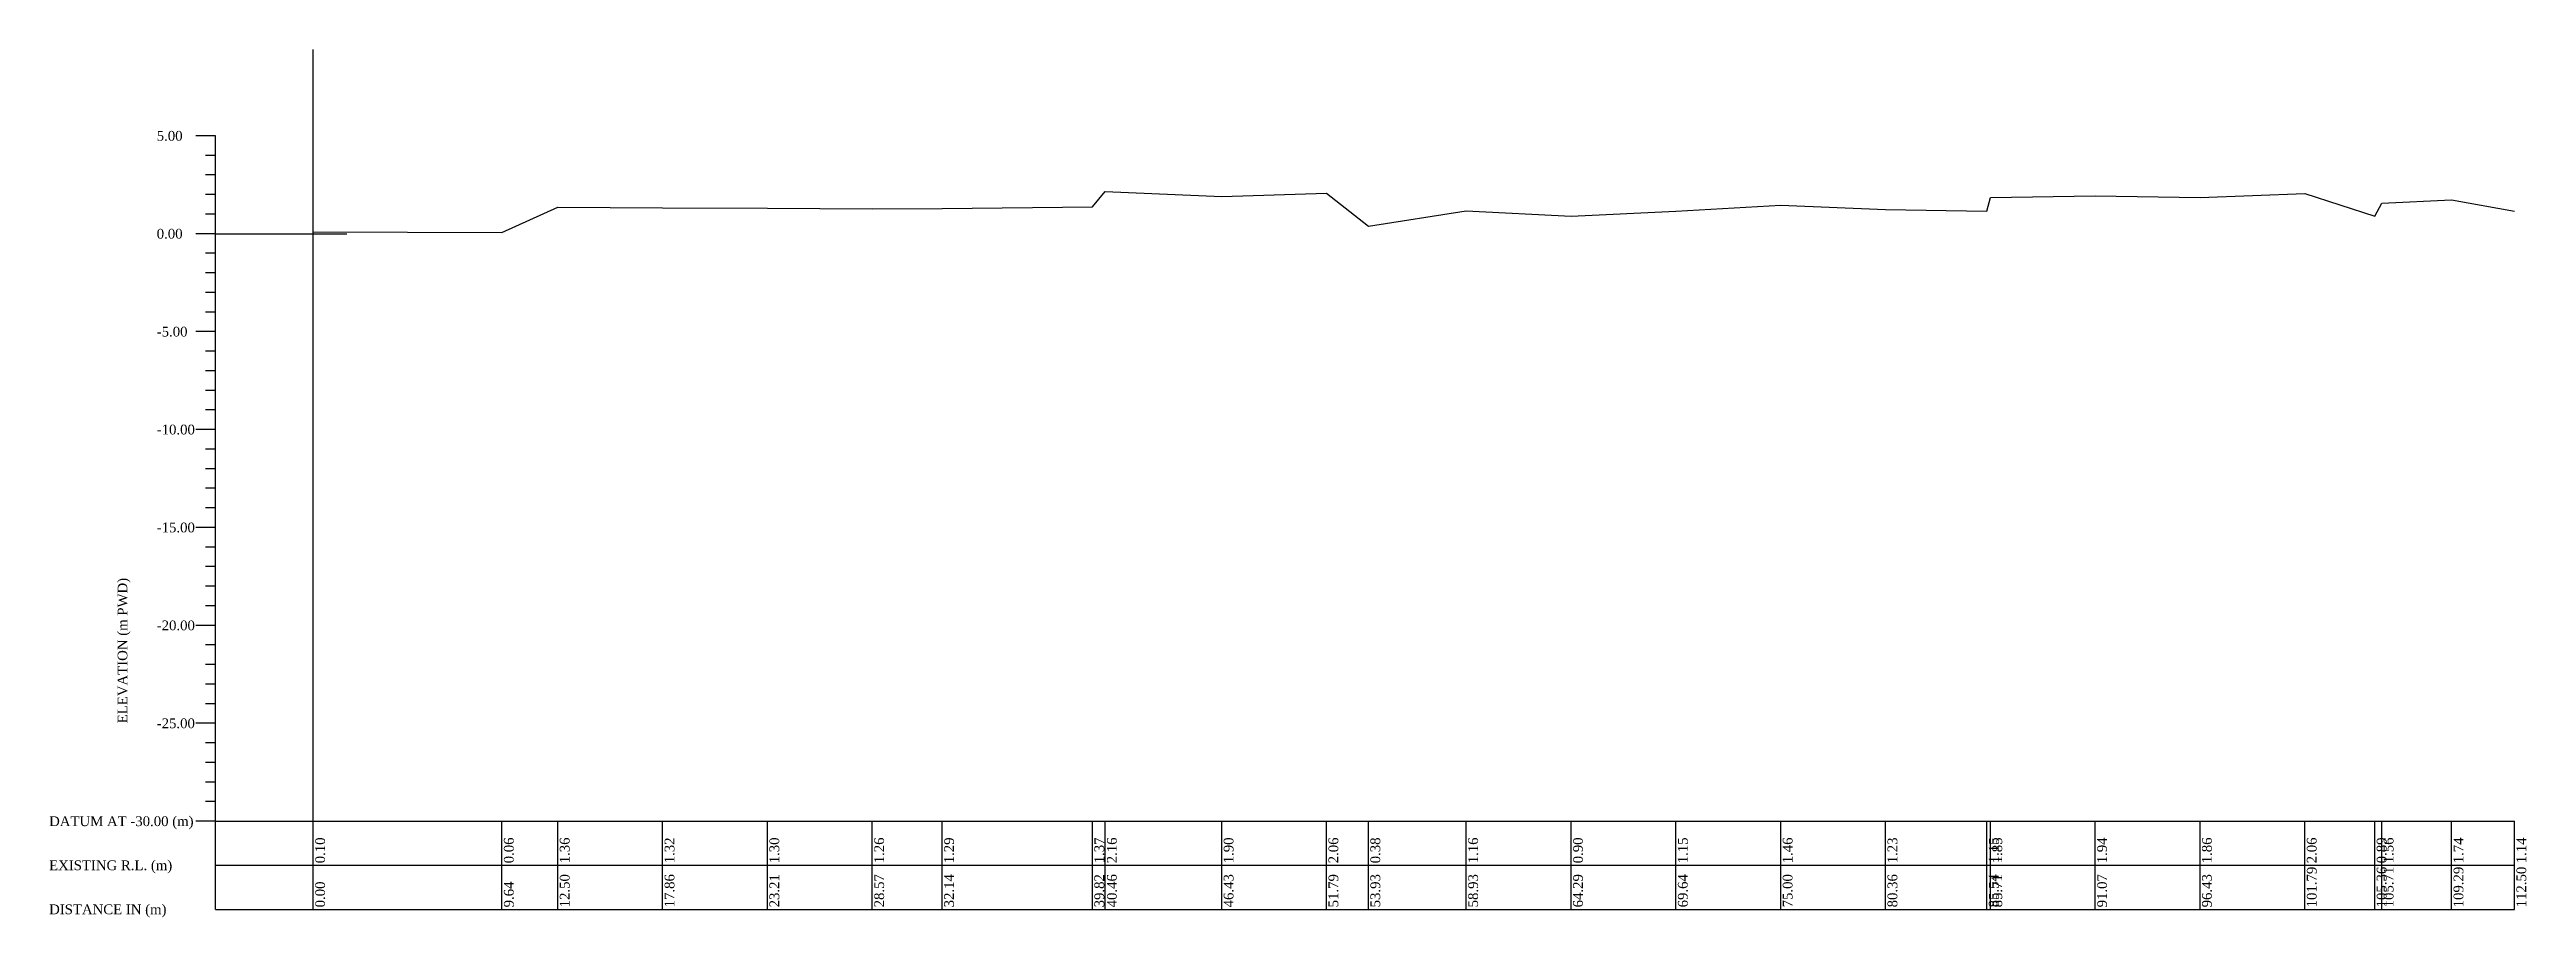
# Model space of a CAD drawing. Header units: metres. Extents: x -148477 to 168932, y -55673 to -2736.
# Drawn here: x 49165.6 to 49292.2, y -25386.7 to -25342.4 of the extents above; entities that cross this region are included whole.
import ezdxf

# ---------------------------------------------------------------- set-up
doc = ezdxf.new("R2010")
doc.units = ezdxf.units.M
doc.styles.add('liza', font='times.ttf', dxfattribs={"height": 2})

msp = doc.modelspace()

# ---------------------------------------------------------------- texts
at = {"color": 6, "linetype": 'Continuous', "lineweight": -3, "ltscale": 0.5, "char_height": 0.5, "attachment_point": 1, "style": 'liza'}
for s, insert, width in [('5.00', (49171.0703, -25346.5503), 2), ('0.00', (49171.0703, -25351.5503), 2), ('-5.00', (49171.0703, -25356.5503), 2), ('-10.00', (49171.0703, -25361.5503), 2), ('-15.00', (49171.0703, -25366.5503), 2), ('-20.00', (49171.0703, -25371.5503), 2), ('-25.00', (49171.0703, -25376.5503), 2), ('DATUM AT -30.00 (m)', (49165.5703, -25381.5503), 7.5), ('EXISTING R.L. (m)', (49165.5703, -25383.8003), 7.5), ('DISTANCE IN (m)', (49165.5703, -25386.0503), 7.5)]:
    msp.add_mtext(s, dxfattribs=dict(at, insert=insert, width=width))
at = {"color": 6, "linetype": 'Continuous', "lineweight": -3, "ltscale": 0.5, "char_height": 0.5, "attachment_point": 1, "rotation": 90, "style": 'liza'}
for s, insert, width in [('ELEVATION (m PWD)', (49169.0703, -25376.8003), 10), ('0.10', (49179.1703, -25383.9503), 2.15), ('0.06', (49188.8131, -25383.9503), 2.15), ('1.36', (49191.6703, -25383.9503), 2.15), ('1.32', (49197.0274, -25383.9503), 2.15), ('1.30', (49202.3846, -25383.9503), 2.15), ('1.26', (49207.7417, -25383.9503), 2.15), ('1.29', (49211.3131, -25383.9503), 2.15), ('1.37', (49218.9917, -25383.9503), 2.15), ('2.16', (49219.6346, -25383.9503), 2.15), ('1.90', (49225.5988, -25383.9503), 2.15), ('2.06', (49230.956, -25383.9503), 2.15), ('0.38', (49233.0988, -25383.9503), 2.15), ('1.16', (49238.0988, -25383.9503), 2.15), ('0.90', (49243.456, -25383.9503), 2.15), ('1.15', (49248.8131, -25383.9503), 2.15), ('1.46', (49254.1703, -25383.9503), 2.15), ('1.23', (49259.5274, -25383.9503), 2.15), ('1.15', (49264.706, -25383.9503), 2.15), ('1.85', (49264.8846, -25383.9503), 2.15), ('1.94', (49270.2417, -25383.9503), 2.15), ('1.86', (49275.5988, -25383.9503), 2.15), ('2.06', (49280.956, -25383.9503), 2.15), ('0.89', (49284.5274, -25383.9503), 2.15), ('1.56', (49284.8846, -25383.9503), 2.15), ('1.74', (49288.456, -25383.9503), 2.15), ('1.14', (49291.6703, -25383.9503), 2.15), ('9.64', (49188.8131, -25386.2003), 2.15), ('12.50', (49191.6703, -25386.2003), 2.15), ('17.86', (49197.0274, -25386.2003), 2.15), ('23.21', (49202.3846, -25386.2003), 2.15), ('28.57', (49207.7417, -25386.2003), 2.15), ('32.14', (49211.3131, -25386.2003), 2.15), ('39.82', (49218.9917, -25386.2003), 2.15), ('40.46', (49219.6346, -25386.2003), 2.15), ('46.43', (49225.5988, -25386.2003), 2.15), ('51.79', (49230.956, -25386.2003), 2.15), ('53.93', (49233.0988, -25386.2003), 2.15), ('58.93', (49238.0988, -25386.2003), 2.15), ('64.29', (49243.456, -25386.2003), 2.15), ('69.64', (49248.8131, -25386.2003), 2.15), ('75.00', (49254.1703, -25386.2003), 2.15), ('80.36', (49259.5274, -25386.2003), 2.15), ('85.54', (49264.706, -25386.2003), 2.15), ('85.71', (49264.8846, -25386.2003), 2.15), ('91.07', (49270.2417, -25386.2003), 2.15), ('96.43', (49275.5988, -25386.2003), 2.15), ('101.79', (49280.956, -25386.2003), 2.15), ('105.36', (49284.5274, -25386.2003), 2.15), ('105.71', (49284.8846, -25386.2003), 2.15), ('109.29', (49288.456, -25386.2003), 2.15), ('112.50', (49291.6703, -25386.2003), 2.15), ('0.00', (49179.1703, -25386.2003), 2.15)]:
    msp.add_mtext(s, dxfattribs=dict(at, insert=insert, width=width))

# ---------------------------------------------------------------- linework, layer by layer
at = {"color": 6, "linetype": 'Continuous', "lineweight": -3, "ltscale": 0.5}
for p, q in [((49179.0703, -25381.8003), (49179.0703, -25342.3974)), ((49174.0703, -25346.8003), (49173.0703, -25346.8003)), ((49174.0703, -25386.3003), (49174.0703, -25346.8003)), ((49174.0703, -25347.8003), (49173.5703, -25347.8003)), ((49174.0703, -25348.8003), (49173.5703, -25348.8003)), ((49174.0703, -25349.8003), (49173.5703, -25349.8003)), ((49174.0703, -25351.8003), (49173.0703, -25351.8003)), ((49174.0703, -25350.8003), (49173.5703, -25350.8003)), ((49174.0703, -25351.8003), (49180.7797, -25351.8003)), ((49174.0703, -25352.8003), (49173.5703, -25352.8003)), ((49174.0703, -25353.8003), (49173.5703, -25353.8003)), ((49174.0703, -25354.8003), (49173.5703, -25354.8003)), ((49174.0703, -25356.8003), (49173.0703, -25356.8003)), ((49174.0703, -25355.8003), (49173.5703, -25355.8003)), ((49174.0703, -25357.8003), (49173.5703, -25357.8003)), ((49174.0703, -25358.8003), (49173.5703, -25358.8003)), ((49174.0703, -25359.8003), (49173.5703, -25359.8003)), ((49174.0703, -25360.8003), (49173.5703, -25360.8003)), ((49174.0703, -25361.8003), (49173.0703, -25361.8003)), ((49174.0703, -25362.8003), (49173.5703, -25362.8003)), ((49174.0703, -25363.8003), (49173.5703, -25363.8003)), ((49174.0703, -25364.8003), (49173.5703, -25364.8003)), ((49174.0703, -25365.8003), (49173.5703, -25365.8003)), ((49174.0703, -25366.8003), (49173.0703, -25366.8003)), ((49174.0703, -25367.8003), (49173.5703, -25367.8003)), ((49174.0703, -25368.8003), (49173.5703, -25368.8003)), ((49174.0703, -25369.8003), (49173.5703, -25369.8003)), ((49174.0703, -25370.8003), (49173.5703, -25370.8003)), ((49174.0703, -25371.8003), (49173.0703, -25371.8003)), ((49174.0703, -25372.8003), (49173.5703, -25372.8003)), ((49174.0703, -25373.8003), (49173.5703, -25373.8003)), ((49174.0703, -25374.8003), (49173.5703, -25374.8003)), ((49174.0703, -25375.8003), (49173.5703, -25375.8003)), ((49174.0703, -25376.8003), (49173.0703, -25376.8003)), ((49174.0703, -25377.8003), (49173.5703, -25377.8003)), ((49174.0703, -25378.8003), (49173.5703, -25378.8003)), ((49174.0703, -25379.8003), (49173.5703, -25379.8003)), ((49174.0703, -25380.8003), (49173.5703, -25380.8003)), ((49174.0703, -25381.8003), (49173.0703, -25381.8003)), ((49174.0703, -25381.8003), (49291.5703, -25381.8003)), ((49179.0703, -25386.3003), (49179.0703, -25381.8003)), ((49188.7131, -25386.3003), (49188.7131, -25381.8003)), ((49191.5703, -25386.3003), (49191.5703, -25381.8003)), ((49196.9274, -25386.3003), (49196.9274, -25381.8003)), ((49202.2846, -25386.3003), (49202.2846, -25381.8003)), ((49207.6417, -25386.3003), (49207.6417, -25381.8003)), ((49211.2131, -25386.3003), (49211.2131, -25381.8003)), ((49218.8917, -25386.3003), (49218.8917, -25381.8003)), ((49219.5346, -25386.3003), (49219.5346, -25381.8003)), ((49225.4988, -25386.3003), (49225.4988, -25381.8003)), ((49230.856, -25386.3003), (49230.856, -25381.8003)), ((49232.9988, -25386.3003), (49232.9988, -25381.8003)), ((49237.9988, -25386.3003), (49237.9988, -25381.8003)), ((49243.356, -25386.3003), (49243.356, -25381.8003)), ((49248.7131, -25386.3003), (49248.7131, -25381.8003)), ((49254.0703, -25386.3003), (49254.0703, -25381.8003)), ((49259.4274, -25386.3003), (49259.4274, -25381.8003)), ((49264.606, -25386.3003), (49264.606, -25381.8003)), ((49264.7846, -25386.3003), (49264.7846, -25381.8003)), ((49270.1417, -25386.3003), (49270.1417, -25381.8003)), ((49275.4988, -25386.3003), (49275.4988, -25381.8003)), ((49280.856, -25386.3003), (49280.856, -25381.8003)), ((49284.4274, -25386.3003), (49284.4274, -25381.8003)), ((49284.7846, -25386.3003), (49284.7846, -25381.8003)), ((49288.356, -25386.3003), (49288.356, -25381.8003)), ((49291.5703, -25386.3003), (49291.5703, -25381.8003)), ((49174.0703, -25384.0503), (49291.5703, -25384.0503)), ((49174.0703, -25386.3003), (49291.5703, -25386.3003))]:
    msp.add_line(p, q, dxfattribs=at)
at = {"color": 2, "linetype": 'Continuous', "lineweight": -3, "ltscale": 0.5}
msp.add_lwpolyline([(49179.0703, -25351.6973), (49188.7131, -25351.7363), (49191.5703, -25350.4423), (49196.9274, -25350.4813), (49202.2846, -25350.5033), (49207.6417, -25350.5363), (49211.2131, -25350.5103), (49218.8917, -25350.4263), (49219.5346, -25349.6363), (49225.4988, -25349.8993), (49230.856, -25349.7373), (49232.9988, -25351.4183), (49237.9988, -25350.6393), (49243.356, -25350.8983), (49248.7131, -25350.6533), (49254.0703, -25350.3413), (49259.4274, -25350.5713), (49264.606, -25350.6463), (49264.7846, -25349.9463), (49270.1417, -25349.8623), (49275.4988, -25349.9453), (49280.856, -25349.7403), (49284.4274, -25350.9123), (49284.7846, -25350.2423), (49288.356, -25350.0653), (49291.5703, -25350.6553)], dxfattribs=at)

msp.set_redraw_order([(e.dxf.handle, doc.entitydb.next_handle()) for e in msp.query("TEXT MTEXT ATTDEF DIMENSION ARC_DIMENSION")])  # texts and dimensions are drawn at this point

doc.saveas('drawing.dxf')
